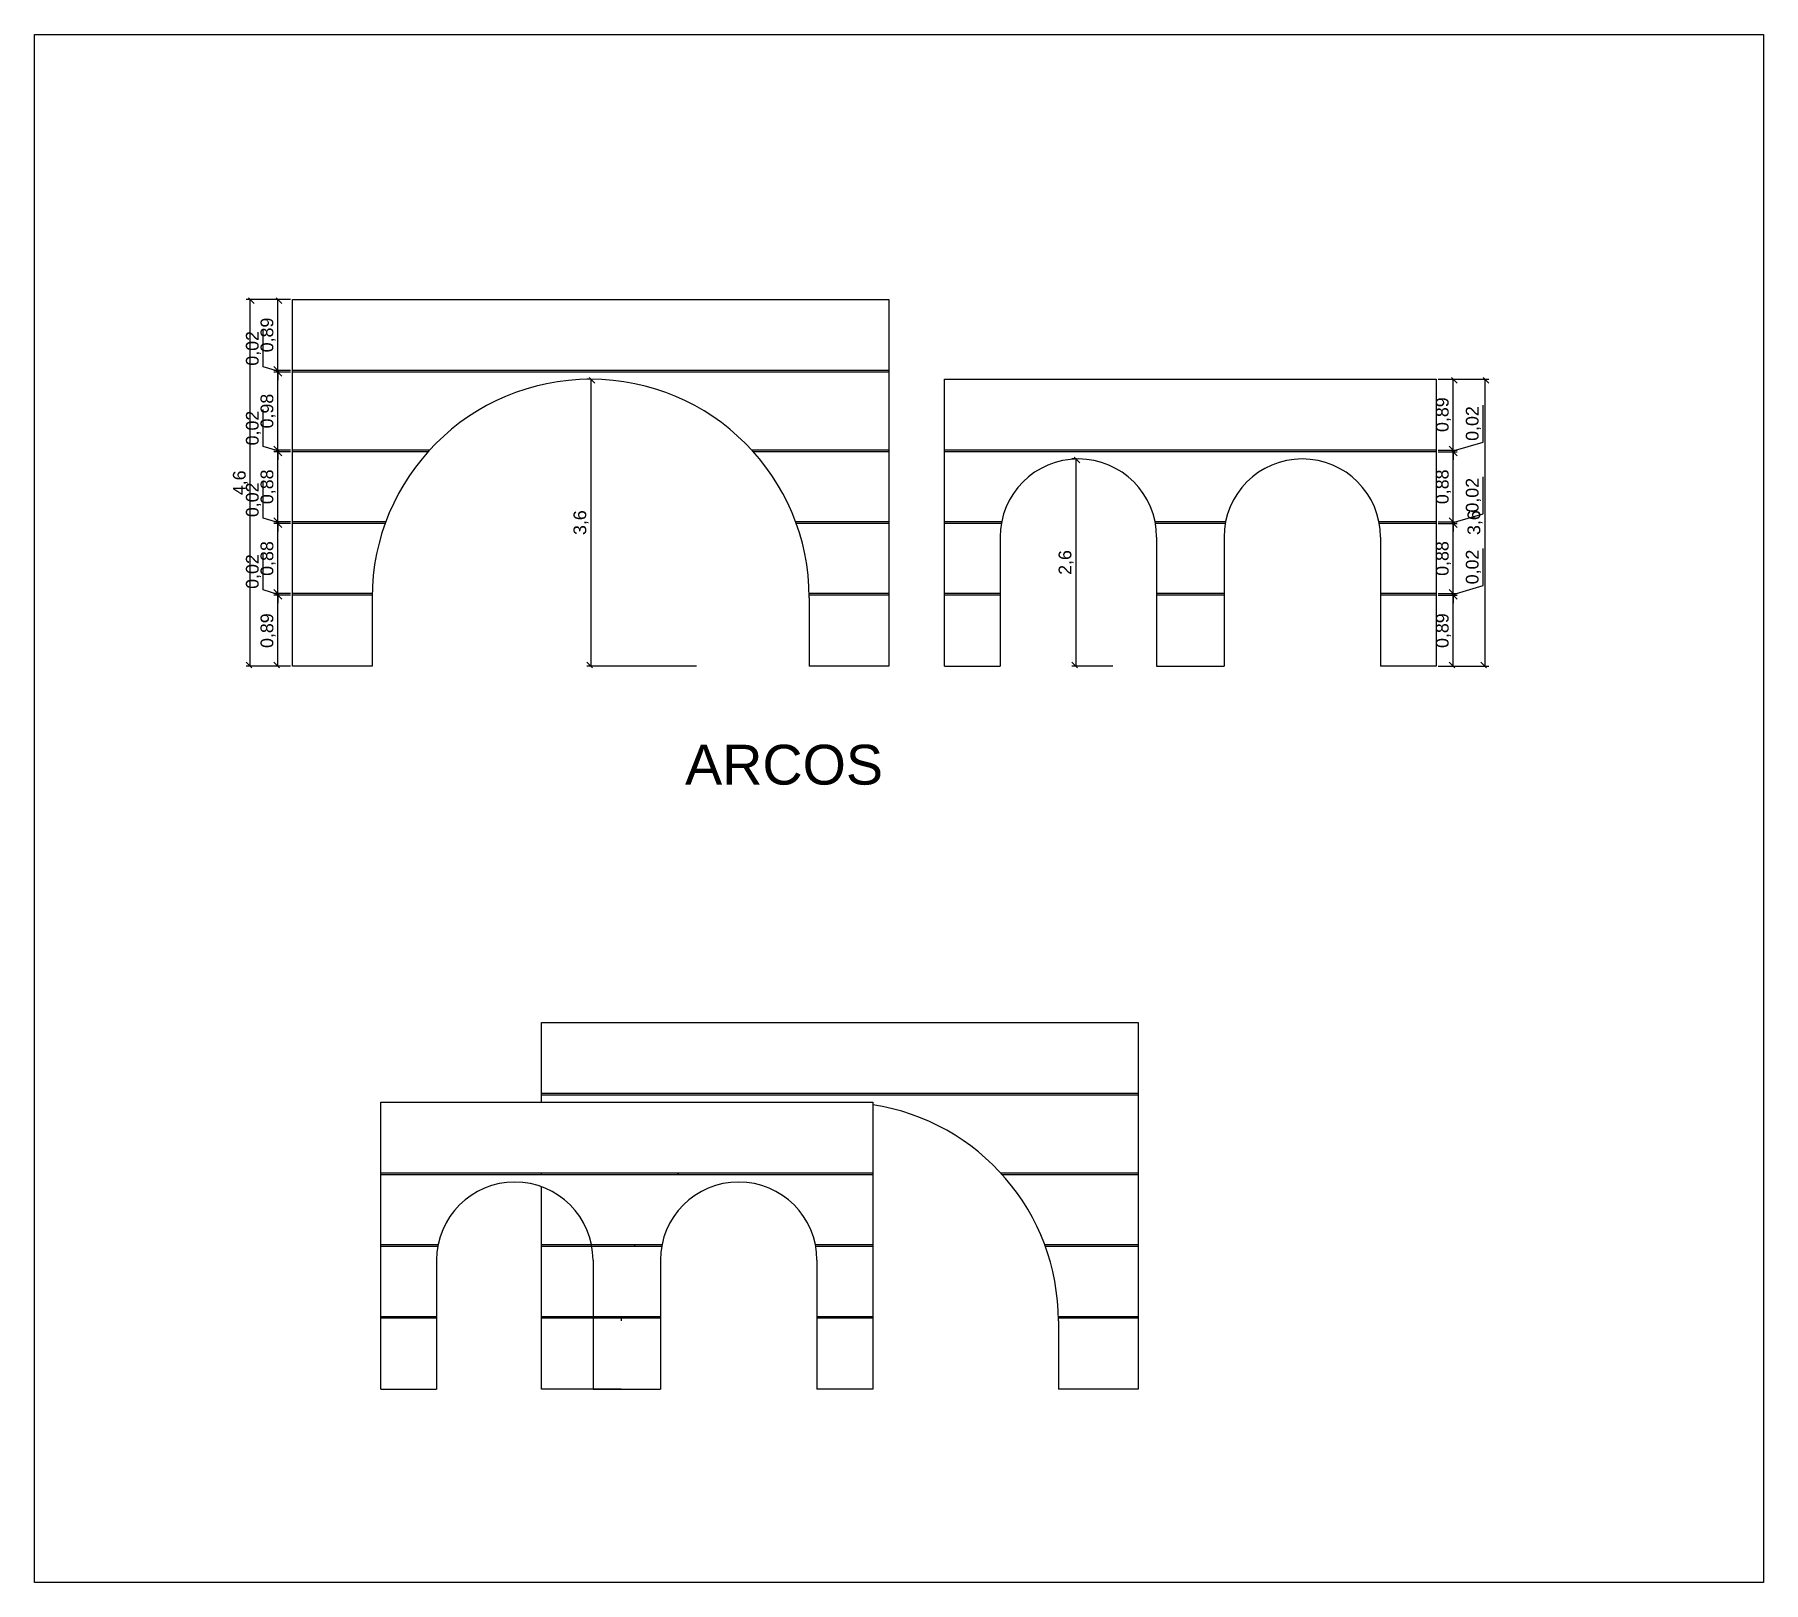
# Model space of a CAD drawing. Header units: millimetres. Extents: x 313 to 493, y 47 to 181.
# Drawn here: x 312.92 to 334.61, y 56.37 to 75.79 of the extents above; entities that cross this region are included whole.
import ezdxf

# ---------------------------------------------------------------- set-up
doc = ezdxf.new("R2010")
doc.units = ezdxf.units.MM
doc.header["$LTSCALE"] = 0.05
doc.header["$MEASUREMENT"] = 0
doc.header["$PDMODE"] = 3
doc.linetypes.add('ACAD_ISO03W100', pattern=[30, 12, -18])
for name, color, linetype in [('02', 2, 'Continuous'), ('03', 3, 'Continuous'), ('05', 5, 'Continuous'), ('BAN', 13, 'Continuous'), ('TRACEJADO', 7, 'ACAD_ISO03W100')]:
    doc.layers.add(name, color=color, linetype=linetype)
doc.styles.get("Standard").update_dxf_attribs({"font": 'arial.ttf'})
doc.dimstyles.new('ISO-25', dxfattribs={"dimscale": 0.04, "dimtxt": 4, "dimasz": 2.5, "dimexe": 1.25, "dimexo": 0.625, "dimtad": 1, "dimdec": 3, "dimtxsty": 'Standard', "dimblk": 'OBLIQUE', "dimcen": 2.5, "dimadec": 0, "dimazin": 0, "dimtfac": 1, "dimtdec": 3, "dimtmove": 0, "dimatfit": 3, "dimldrblk": 'OBLIQUE', "dimfxl": 1, "dimarcsym": 0})

msp = doc.modelspace()

# ---------------------------------------------------------------- texts
at = {"layer": 'BAN', "insert": (321.0829, 66.8798), "char_height": 0.5, "width": 4.5835, "attachment_point": 1}
msp.add_mtext('ARCOS', dxfattribs=at)

# ---------------------------------------------------------------- blocks, each defined once
blk = doc.blocks.new('_Oblique')
at = {"layer": 'TRACEJADO', "color": 0, "lineweight": -2}
blk.add_line((-0.5, -0.5), (0.5, 0.5), dxfattribs=at)
blk = doc.blocks.new('*D247')
at = {"layer": 'BAN', "color": 0, "lineweight": -2}
for p, q in [((330.533, 68.757), (330.768, 68.757)), ((330.718, 67.867), (330.718, 68.757)), ((330.533, 67.867), (330.768, 67.867))]:
    blk.add_line(p, q, dxfattribs=at)
at = {"layer": 'Defpoints', "color": 0}
for p in [(330.508, 68.757), (330.718, 68.757), (330.508, 67.867)]:
    blk.add_point(p, dxfattribs=at)
at = {"layer": 'BAN', "color": 0, "lineweight": -2, "xscale": 0.1, "yscale": 0.1, "zscale": 0.1}
for p, rotation in [((330.718, 68.757), 90), ((330.718, 67.867), 270)]:
    blk.add_blockref('_Oblique', p, dxfattribs=dict(at, rotation=rotation))
at = {"layer": 'BAN', "color": 0, "insert": (330.597, 68.312), "char_height": 0.16, "attachment_point": 5, "rotation": 90}
blk.add_mtext('0,89', dxfattribs=at)
blk = doc.blocks.new('*D248')
at = {"layer": 'BAN', "color": 0}
for p, q in [((331.094, 68.879), (331.094, 69.343)), ((330.533, 68.777), (330.768, 68.777)), ((330.718, 68.767), (331.094, 68.879)), ((330.718, 68.777), (330.718, 68.877)), ((330.718, 68.757), (330.718, 68.777)), ((330.718, 68.757), (330.718, 68.777)), ((330.533, 68.757), (330.768, 68.757)), ((330.718, 68.757), (330.718, 68.657))]:
    blk.add_line(p, q, dxfattribs=at)
at = {"layer": 'Defpoints', "color": 0}
for p in [(330.508, 68.777), (330.718, 68.777), (330.508, 68.757)]:
    blk.add_point(p, dxfattribs=at)
at = {"layer": 'BAN', "color": 0, "xscale": 0.1, "yscale": 0.1, "zscale": 0.1}
for p, rotation in [((330.718, 68.777), 270), ((330.718, 68.757), 90)]:
    blk.add_blockref('_Oblique', p, dxfattribs=dict(at, rotation=rotation))
at = {"layer": 'BAN', "color": 0, "insert": (330.973, 69.111), "char_height": 0.16, "attachment_point": 5, "rotation": 90}
blk.add_mtext('0,02', dxfattribs=at)
blk = doc.blocks.new('*D249')
at = {"layer": 'BAN', "color": 0}
for p, q in [((330.533, 69.657), (330.768, 69.657)), ((330.718, 68.777), (330.718, 69.657)), ((330.533, 68.777), (330.768, 68.777))]:
    blk.add_line(p, q, dxfattribs=at)
at = {"layer": 'Defpoints', "color": 0}
for p in [(330.508, 69.657), (330.718, 69.657), (330.508, 68.777)]:
    blk.add_point(p, dxfattribs=at)
at = {"layer": 'BAN', "color": 0, "xscale": 0.1, "yscale": 0.1, "zscale": 0.1}
for p, rotation in [((330.718, 69.657), 90), ((330.718, 68.777), 270)]:
    blk.add_blockref('_Oblique', p, dxfattribs=dict(at, rotation=rotation))
at = {"layer": 'BAN', "color": 0, "insert": (330.597, 69.217), "char_height": 0.16, "attachment_point": 5, "rotation": 90}
blk.add_mtext('0,88', dxfattribs=at)
blk = doc.blocks.new('*D250')
at = {"layer": 'BAN', "color": 0}
for p, q in [((331.094, 69.779), (331.094, 70.243)), ((330.533, 69.677), (330.768, 69.677)), ((330.533, 69.657), (330.768, 69.657)), ((330.718, 69.667), (331.094, 69.779)), ((330.718, 69.677), (330.718, 69.777)), ((330.718, 69.657), (330.718, 69.677)), ((330.718, 69.657), (330.718, 69.677)), ((330.718, 69.657), (330.718, 69.557))]:
    blk.add_line(p, q, dxfattribs=at)
at = {"layer": 'Defpoints', "color": 0}
for p in [(330.508, 69.677), (330.508, 69.657), (330.718, 69.677)]:
    blk.add_point(p, dxfattribs=at)
at = {"layer": 'BAN', "color": 0, "xscale": 0.1, "yscale": 0.1, "zscale": 0.1}
for p, rotation in [((330.718, 69.677), 270), ((330.718, 69.657), 90)]:
    blk.add_blockref('_Oblique', p, dxfattribs=dict(at, rotation=rotation))
at = {"layer": 'BAN', "color": 0, "insert": (330.973, 70.011), "char_height": 0.16, "attachment_point": 5, "rotation": 90}
blk.add_mtext('0,02', dxfattribs=at)
blk = doc.blocks.new('*D251')
at = {"layer": 'BAN', "color": 0}
for p, q in [((330.533, 70.557), (330.768, 70.557)), ((330.718, 69.677), (330.718, 70.557)), ((330.533, 69.677), (330.768, 69.677))]:
    blk.add_line(p, q, dxfattribs=at)
at = {"layer": 'Defpoints', "color": 0}
for p in [(330.508, 70.557), (330.718, 70.557), (330.508, 69.677)]:
    blk.add_point(p, dxfattribs=at)
at = {"layer": 'BAN', "color": 0, "xscale": 0.1, "yscale": 0.1, "zscale": 0.1}
for p, rotation in [((330.718, 70.557), 90), ((330.718, 69.677), 270)]:
    blk.add_blockref('_Oblique', p, dxfattribs=dict(at, rotation=rotation))
at = {"layer": 'BAN', "color": 0, "insert": (330.597, 70.117), "char_height": 0.16, "attachment_point": 5, "rotation": 90}
blk.add_mtext('0,88', dxfattribs=at)
blk = doc.blocks.new('*D252')
at = {"layer": 'BAN', "color": 0}
for p, q in [((331.094, 70.679), (331.094, 71.143)), ((330.533, 70.577), (330.768, 70.577)), ((330.533, 70.557), (330.768, 70.557)), ((330.718, 70.567), (331.094, 70.679)), ((330.718, 70.577), (330.718, 70.677)), ((330.718, 70.557), (330.718, 70.577)), ((330.718, 70.557), (330.718, 70.577)), ((330.718, 70.557), (330.718, 70.457))]:
    blk.add_line(p, q, dxfattribs=at)
at = {"layer": 'Defpoints', "color": 0}
for p in [(330.508, 70.577), (330.508, 70.557), (330.718, 70.577)]:
    blk.add_point(p, dxfattribs=at)
at = {"layer": 'BAN', "color": 0, "xscale": 0.1, "yscale": 0.1, "zscale": 0.1}
for p, rotation in [((330.718, 70.577), 270), ((330.718, 70.557), 90)]:
    blk.add_blockref('_Oblique', p, dxfattribs=dict(at, rotation=rotation))
at = {"layer": 'BAN', "color": 0, "insert": (330.973, 70.911), "char_height": 0.16, "attachment_point": 5, "rotation": 90}
blk.add_mtext('0,02', dxfattribs=at)
blk = doc.blocks.new('*D253')
at = {"layer": 'BAN', "color": 0}
for p, q in [((330.533, 71.467), (330.768, 71.467)), ((330.718, 70.577), (330.718, 71.467)), ((330.533, 70.577), (330.768, 70.577))]:
    blk.add_line(p, q, dxfattribs=at)
at = {"layer": 'Defpoints', "color": 0}
for p in [(330.508, 71.467), (330.718, 71.467), (330.508, 70.577)]:
    blk.add_point(p, dxfattribs=at)
at = {"layer": 'BAN', "color": 0, "xscale": 0.1, "yscale": 0.1, "zscale": 0.1}
for p, rotation in [((330.718, 71.467), 90), ((330.718, 70.577), 270)]:
    blk.add_blockref('_Oblique', p, dxfattribs=dict(at, rotation=rotation))
at = {"layer": 'BAN', "color": 0, "insert": (330.597, 71.022), "char_height": 0.16, "attachment_point": 5, "rotation": 90}
blk.add_mtext('0,89', dxfattribs=at)
blk = doc.blocks.new('*D254')
at = {"layer": 'BAN', "color": 0, "lineweight": -2}
for p, q in [((330.533, 71.467), (331.165, 71.467)), ((331.115, 71.467), (331.115, 67.867)), ((330.533, 67.867), (331.165, 67.867))]:
    blk.add_line(p, q, dxfattribs=at)
at = {"layer": 'Defpoints', "color": 0}
for p in [(330.508, 71.467), (330.508, 67.867), (331.115, 67.867)]:
    blk.add_point(p, dxfattribs=at)
at = {"layer": 'BAN', "color": 0, "lineweight": -2, "xscale": 0.1, "yscale": 0.1, "zscale": 0.1}
for p, rotation in [((331.115, 71.467), 90), ((331.115, 67.867), 270)]:
    blk.add_blockref('_Oblique', p, dxfattribs=dict(at, rotation=rotation))
at = {"layer": 'BAN', "color": 0, "insert": (330.994, 69.667), "char_height": 0.16, "attachment_point": 5, "rotation": 90}
blk.add_mtext('3,6', dxfattribs=at)
blk = doc.blocks.new('*D255')
at = {"layer": 'BAN', "color": 0, "lineweight": -2}
for p, q in [((316.132, 68.757), (315.923, 68.757)), ((315.973, 67.867), (315.973, 68.757)), ((316.132, 67.867), (315.923, 67.867))]:
    blk.add_line(p, q, dxfattribs=at)
at = {"layer": 'Defpoints', "color": 0}
for p in [(315.973, 68.757), (316.157, 68.757), (316.157, 67.867)]:
    blk.add_point(p, dxfattribs=at)
at = {"layer": 'BAN', "color": 0, "lineweight": -2, "xscale": 0.1, "yscale": 0.1, "zscale": 0.1}
for p, rotation in [((315.973, 68.757), 90), ((315.973, 67.867), 270)]:
    blk.add_blockref('_Oblique', p, dxfattribs=dict(at, rotation=rotation))
at = {"layer": 'BAN', "color": 0, "insert": (315.852, 68.312), "char_height": 0.16, "attachment_point": 5, "rotation": 90}
blk.add_mtext('0,89', dxfattribs=at)
blk = doc.blocks.new('*D256')
at = {"layer": 'BAN', "color": 0}
for p, q in [((315.789, 68.822), (315.789, 69.286)), ((315.973, 68.767), (315.789, 68.822)), ((316.132, 68.777), (315.923, 68.777)), ((315.973, 68.777), (315.973, 68.877)), ((315.973, 68.757), (315.973, 68.777)), ((315.973, 68.757), (315.973, 68.777)), ((316.132, 68.757), (315.923, 68.757)), ((315.973, 68.757), (315.973, 68.657))]:
    blk.add_line(p, q, dxfattribs=at)
at = {"layer": 'Defpoints', "color": 0}
for p in [(315.973, 68.777), (316.157, 68.777), (316.157, 68.757)]:
    blk.add_point(p, dxfattribs=at)
at = {"layer": 'BAN', "color": 0, "xscale": 0.1, "yscale": 0.1, "zscale": 0.1}
for p, rotation in [((315.973, 68.777), 270), ((315.973, 68.757), 90)]:
    blk.add_blockref('_Oblique', p, dxfattribs=dict(at, rotation=rotation))
at = {"layer": 'BAN', "color": 0, "insert": (315.668, 69.054), "char_height": 0.16, "attachment_point": 5, "rotation": 90}
blk.add_mtext('0,02', dxfattribs=at)
blk = doc.blocks.new('*D257')
at = {"layer": 'BAN', "color": 0}
for p, q in [((316.132, 69.657), (315.923, 69.657)), ((315.973, 68.777), (315.973, 69.657)), ((316.132, 68.777), (315.923, 68.777))]:
    blk.add_line(p, q, dxfattribs=at)
at = {"layer": 'Defpoints', "color": 0}
for p in [(315.973, 69.657), (316.157, 69.657), (316.157, 68.777)]:
    blk.add_point(p, dxfattribs=at)
at = {"layer": 'BAN', "color": 0, "xscale": 0.1, "yscale": 0.1, "zscale": 0.1}
for p, rotation in [((315.973, 69.657), 90), ((315.973, 68.777), 270)]:
    blk.add_blockref('_Oblique', p, dxfattribs=dict(at, rotation=rotation))
at = {"layer": 'BAN', "color": 0, "insert": (315.852, 69.217), "char_height": 0.16, "attachment_point": 5, "rotation": 90}
blk.add_mtext('0,88', dxfattribs=at)
blk = doc.blocks.new('*D258')
at = {"layer": 'BAN', "color": 0}
for p, q in [((315.789, 69.722), (315.789, 70.186)), ((315.973, 69.667), (315.789, 69.722)), ((316.132, 69.677), (315.923, 69.677)), ((316.132, 69.657), (315.923, 69.657)), ((315.973, 69.677), (315.973, 69.777)), ((315.973, 69.657), (315.973, 69.677)), ((315.973, 69.657), (315.973, 69.677)), ((315.973, 69.657), (315.973, 69.557))]:
    blk.add_line(p, q, dxfattribs=at)
at = {"layer": 'Defpoints', "color": 0}
for p in [(315.973, 69.677), (316.157, 69.677), (316.157, 69.657)]:
    blk.add_point(p, dxfattribs=at)
at = {"layer": 'BAN', "color": 0, "xscale": 0.1, "yscale": 0.1, "zscale": 0.1}
for p, rotation in [((315.973, 69.677), 270), ((315.973, 69.657), 90)]:
    blk.add_blockref('_Oblique', p, dxfattribs=dict(at, rotation=rotation))
at = {"layer": 'BAN', "color": 0, "insert": (315.668, 69.954), "char_height": 0.16, "attachment_point": 5, "rotation": 90}
blk.add_mtext('0,02', dxfattribs=at)
blk = doc.blocks.new('*D259')
at = {"layer": 'BAN', "color": 0}
for p, q in [((316.132, 70.557), (315.923, 70.557)), ((315.973, 69.677), (315.973, 70.557)), ((316.132, 69.677), (315.923, 69.677))]:
    blk.add_line(p, q, dxfattribs=at)
at = {"layer": 'Defpoints', "color": 0}
for p in [(315.973, 70.557), (316.157, 70.557), (316.157, 69.677)]:
    blk.add_point(p, dxfattribs=at)
at = {"layer": 'BAN', "color": 0, "xscale": 0.1, "yscale": 0.1, "zscale": 0.1}
for p, rotation in [((315.973, 70.557), 90), ((315.973, 69.677), 270)]:
    blk.add_blockref('_Oblique', p, dxfattribs=dict(at, rotation=rotation))
at = {"layer": 'BAN', "color": 0, "insert": (315.852, 70.117), "char_height": 0.16, "attachment_point": 5, "rotation": 90}
blk.add_mtext('0,88', dxfattribs=at)
blk = doc.blocks.new('*D260')
at = {"layer": 'BAN', "color": 0}
for p, q in [((315.789, 70.622), (315.789, 71.086)), ((315.973, 70.567), (315.789, 70.622)), ((316.132, 70.577), (315.923, 70.577)), ((316.132, 70.557), (315.923, 70.557)), ((315.973, 70.577), (315.973, 70.677)), ((315.973, 70.557), (315.973, 70.577)), ((315.973, 70.557), (315.973, 70.577)), ((315.973, 70.557), (315.973, 70.457))]:
    blk.add_line(p, q, dxfattribs=at)
at = {"layer": 'Defpoints', "color": 0}
for p in [(315.973, 70.577), (316.157, 70.577), (316.157, 70.557)]:
    blk.add_point(p, dxfattribs=at)
at = {"layer": 'BAN', "color": 0, "xscale": 0.1, "yscale": 0.1, "zscale": 0.1}
for p, rotation in [((315.973, 70.577), 270), ((315.973, 70.557), 90)]:
    blk.add_blockref('_Oblique', p, dxfattribs=dict(at, rotation=rotation))
at = {"layer": 'BAN', "color": 0, "insert": (315.668, 70.854), "char_height": 0.16, "attachment_point": 5, "rotation": 90}
blk.add_mtext('0,02', dxfattribs=at)
blk = doc.blocks.new('*D261')
at = {"layer": 'BAN', "color": 0}
for p, q in [((316.132, 71.557), (315.923, 71.557)), ((315.973, 70.577), (315.973, 71.557)), ((316.132, 70.577), (315.923, 70.577))]:
    blk.add_line(p, q, dxfattribs=at)
at = {"layer": 'Defpoints', "color": 0}
for p in [(315.973, 71.557), (316.157, 71.557), (316.157, 70.577)]:
    blk.add_point(p, dxfattribs=at)
at = {"layer": 'BAN', "color": 0, "xscale": 0.1, "yscale": 0.1, "zscale": 0.1}
for p, rotation in [((315.973, 71.557), 90), ((315.973, 70.577), 270)]:
    blk.add_blockref('_Oblique', p, dxfattribs=dict(at, rotation=rotation))
at = {"layer": 'BAN', "color": 0, "insert": (315.852, 71.067), "char_height": 0.16, "attachment_point": 5, "rotation": 90}
blk.add_mtext('0,98', dxfattribs=at)
blk = doc.blocks.new('*D262')
at = {"layer": 'BAN', "color": 0}
for p, q in [((315.789, 71.622), (315.789, 72.086)), ((315.973, 71.567), (315.789, 71.622)), ((315.973, 71.577), (315.973, 71.677)), ((316.132, 71.577), (315.923, 71.577)), ((316.132, 71.557), (315.923, 71.557)), ((315.973, 71.557), (315.973, 71.577)), ((315.973, 71.557), (315.973, 71.577)), ((315.973, 71.557), (315.973, 71.457))]:
    blk.add_line(p, q, dxfattribs=at)
at = {"layer": 'Defpoints', "color": 0}
for p in [(315.973, 71.577), (316.157, 71.577), (316.157, 71.557)]:
    blk.add_point(p, dxfattribs=at)
at = {"layer": 'BAN', "color": 0, "xscale": 0.1, "yscale": 0.1, "zscale": 0.1}
for p, rotation in [((315.973, 71.577), 270), ((315.973, 71.557), 90)]:
    blk.add_blockref('_Oblique', p, dxfattribs=dict(at, rotation=rotation))
at = {"layer": 'BAN', "color": 0, "insert": (315.668, 71.854), "char_height": 0.16, "attachment_point": 5, "rotation": 90}
blk.add_mtext('0,02', dxfattribs=at)
blk = doc.blocks.new('*D263')
at = {"layer": 'BAN', "color": 0}
for p, q in [((316.132, 72.467), (315.923, 72.467)), ((315.973, 71.577), (315.973, 72.467)), ((316.132, 71.577), (315.923, 71.577))]:
    blk.add_line(p, q, dxfattribs=at)
at = {"layer": 'Defpoints', "color": 0}
for p in [(315.973, 72.467), (316.157, 72.467), (316.157, 71.577)]:
    blk.add_point(p, dxfattribs=at)
at = {"layer": 'BAN', "color": 0, "xscale": 0.1, "yscale": 0.1, "zscale": 0.1}
for p, rotation in [((315.973, 72.467), 90), ((315.973, 71.577), 270)]:
    blk.add_blockref('_Oblique', p, dxfattribs=dict(at, rotation=rotation))
at = {"layer": 'BAN', "color": 0, "insert": (315.852, 72.022), "char_height": 0.16, "attachment_point": 5, "rotation": 90}
blk.add_mtext('0,89', dxfattribs=at)
blk = doc.blocks.new('*D264')
at = {"layer": 'BAN', "color": 0, "lineweight": -2}
for p, q in [((316.132, 72.467), (315.576, 72.467)), ((315.626, 67.867), (315.626, 72.467)), ((316.132, 67.867), (315.576, 67.867))]:
    blk.add_line(p, q, dxfattribs=at)
at = {"layer": 'Defpoints', "color": 0}
for p in [(315.626, 72.467), (316.157, 72.467), (316.157, 67.867)]:
    blk.add_point(p, dxfattribs=at)
at = {"layer": 'BAN', "color": 0, "lineweight": -2, "xscale": 0.1, "yscale": 0.1, "zscale": 0.1}
for p, rotation in [((315.626, 72.467), 90), ((315.626, 67.867), 270)]:
    blk.add_blockref('_Oblique', p, dxfattribs=dict(at, rotation=rotation))
at = {"layer": 'BAN', "color": 0, "insert": (315.505, 70.167), "char_height": 0.16, "attachment_point": 5, "rotation": 90}
blk.add_mtext('4,6', dxfattribs=at)
blk = doc.blocks.new('*D265')
at = {"layer": 'BAN', "color": 0, "lineweight": -2}
for p, q in [((319.874, 71.467), (319.849, 71.467)), ((319.899, 71.467), (319.899, 67.867)), ((321.226, 67.867), (319.849, 67.867))]:
    blk.add_line(p, q, dxfattribs=at)
at = {"layer": 'Defpoints', "color": 0}
for p in [(319.899, 71.467), (319.899, 67.867), (321.251, 67.867)]:
    blk.add_point(p, dxfattribs=at)
at = {"layer": 'BAN', "color": 0, "lineweight": -2, "xscale": 0.1, "yscale": 0.1, "zscale": 0.1}
for p, rotation in [((319.899, 71.467), 90), ((319.899, 67.867), 270)]:
    blk.add_blockref('_Oblique', p, dxfattribs=dict(at, rotation=rotation))
at = {"layer": 'BAN', "color": 0, "insert": (319.778, 69.667), "char_height": 0.16, "attachment_point": 5, "rotation": 90}
blk.add_mtext('3,6', dxfattribs=at)
blk = doc.blocks.new('*D266')
at = {"layer": 'BAN', "color": 0, "lineweight": -2}
for p, q in [((325.992, 70.467), (325.935, 70.467)), ((325.985, 70.467), (325.985, 67.867)), ((326.448, 67.867), (325.935, 67.867))]:
    blk.add_line(p, q, dxfattribs=at)
at = {"layer": 'Defpoints', "color": 0}
for p in [(326.017, 70.467), (325.985, 67.867), (326.473, 67.867)]:
    blk.add_point(p, dxfattribs=at)
at = {"layer": 'BAN', "color": 0, "lineweight": -2, "xscale": 0.1, "yscale": 0.1, "zscale": 0.1}
for p, rotation in [((325.985, 70.467), 90), ((325.985, 67.867), 270)]:
    blk.add_blockref('_Oblique', p, dxfattribs=dict(at, rotation=rotation))
at = {"layer": 'BAN', "color": 0, "insert": (325.864, 69.167), "char_height": 0.16, "attachment_point": 5, "rotation": 90}
blk.add_mtext('2,6', dxfattribs=at)

# ---------------------------------------------------------------- dimensions: what is measured, and where the dimension line sits
at = {"layer": 'BAN'}
for base, p1, p2, picture, middle in [((315.6263, 72.4665), (316.1567, 67.8665), (316.1567, 72.4665), '*D264', (315.5052, 70.1665)), ((319.8987, 67.8665), (319.8987, 71.4665), (321.251, 67.8665), '*D265', (319.7776, 69.6665)), ((331.1149, 67.8665), (330.5076, 71.4665), (330.5076, 67.8665), '*D254', (330.9937, 69.6665)), ((325.9848, 67.8665), (326.0171, 70.4665), (326.4729, 67.8665), '*D266', (325.8637, 69.1665)), ((315.9727, 68.7565), (316.1567, 67.8665), (316.1567, 68.7565), '*D255', (315.8515, 68.3115)), ((330.7185, 68.7565), (330.5076, 67.8665), (330.5076, 68.7565), '*D247', (330.5973, 68.3115))]:
    dim = msp.add_linear_dim(base=base, p1=p1, p2=p2, angle=90, dimstyle='ISO-25', dxfattribs=at)
    dim.commit()
    dim.dimension.update_dxf_attribs({"geometry": picture, "text_midpoint": middle})
for base, p1, p2, picture, middle in [((315.9727, 72.4665), (316.1567, 71.5765), (316.1567, 72.4665), '*D263', (315.8515, 72.0215)), ((315.9727, 71.5765), (316.1567, 71.5565), (316.1567, 71.5765), '*D262', (315.6679, 71.6466)), ((315.9727, 71.5565), (316.1567, 70.5765), (316.1567, 71.5565), '*D261', (315.8515, 71.0665)), ((330.7185, 71.4665), (330.5076, 70.5765), (330.5076, 71.4665), '*D253', (330.5973, 71.0215)), ((330.7185, 70.5765), (330.5076, 70.5565), (330.5076, 70.5765), '*D252', (330.9733, 70.7043)), ((315.9727, 70.5765), (316.1567, 70.5565), (316.1567, 70.5765), '*D260', (315.6679, 70.6466)), ((315.9727, 70.5565), (316.1567, 69.6765), (316.1567, 70.5565), '*D259', (315.8515, 70.1165)), ((330.7185, 70.5565), (330.5076, 69.6765), (330.5076, 70.5565), '*D251', (330.5973, 70.1165)), ((315.9727, 69.6765), (316.1567, 69.6565), (316.1567, 69.6765), '*D258', (315.6679, 69.7466)), ((330.7185, 69.6765), (330.5076, 69.6565), (330.5076, 69.6765), '*D250', (330.9733, 69.8043)), ((315.9727, 69.6565), (316.1567, 68.7765), (316.1567, 69.6565), '*D257', (315.8515, 69.2165)), ((330.7185, 69.6565), (330.5076, 68.7765), (330.5076, 69.6565), '*D249', (330.5973, 69.2165)), ((315.9727, 68.7765), (316.1567, 68.7565), (316.1567, 68.7765), '*D256', (315.6679, 68.8466)), ((330.7185, 68.7765), (330.5076, 68.7565), (330.5076, 68.7765), '*D248', (330.9733, 68.9043))]:
    dim = msp.add_linear_dim(base=base, p1=p1, p2=p2, angle=90, dimstyle='ISO-25', override={"dimtmove": 1}, dxfattribs=at)
    dim.commit()
    dim.dimension.update_dxf_attribs({"geometry": picture, "text_midpoint": middle})

# ---------------------------------------------------------------- linework, layer by layer
at = {"layer": '02'}
msp.add_lwpolyline([(334.6117, 56.3684), (312.9218, 56.3684), (312.9218, 75.7917), (334.6117, 75.7917)], close=True, dxfattribs=at)
at = {"layer": '03'}
for p, q in [((323.6407, 71.5765), (316.1567, 71.5765)), ((323.6407, 71.5565), (316.1567, 71.5565)), ((317.8767, 70.5765), (316.1567, 70.5765)), ((317.8586, 70.5565), (316.1567, 70.5565)), ((323.6407, 70.5765), (321.9208, 70.5765)), ((323.6407, 70.5565), (321.9389, 70.5565)), ((330.5076, 70.5765), (324.3356, 70.5765)), ((330.5076, 70.5565), (324.3356, 70.5565)), ((317.3273, 69.6765), (316.1567, 69.6765)), ((317.32, 69.6565), (316.1567, 69.6565)), ((323.6407, 69.6765), (322.4702, 69.6765)), ((323.6407, 69.6565), (322.4775, 69.6565)), ((325.0544, 69.6765), (324.3356, 69.6765)), ((325.0507, 69.6565), (324.3356, 69.6565)), ((327.8634, 69.6765), (326.9797, 69.6765)), ((327.8597, 69.6565), (326.9835, 69.6565)), ((330.5076, 69.6765), (329.7887, 69.6765)), ((330.5076, 69.6565), (329.7925, 69.6565)), ((317.1572, 68.7765), (316.1567, 68.7765)), ((323.6407, 68.7765), (322.6402, 68.7765)), ((325.0356, 68.7765), (324.3356, 68.7765)), ((327.8446, 68.7765), (326.9986, 68.7765)), ((330.5076, 68.7765), (329.8076, 68.7765)), ((317.1569, 68.7565), (316.1567, 68.7565)), ((323.6407, 68.7565), (322.6406, 68.7565)), ((325.0356, 68.7565), (324.3356, 68.7565)), ((327.8446, 68.7565), (326.9986, 68.7565)), ((330.5076, 68.7565), (329.8076, 68.7565)), ((326.7661, 62.5031), (319.2821, 62.5031)), ((326.7661, 62.4831), (319.2821, 62.4831)), ((323.4371, 61.5031), (317.2651, 61.5031)), ((323.4371, 61.4831), (317.2651, 61.4831)), ((321.002, 61.5031), (319.2821, 61.5031)), ((320.9839, 61.4831), (319.2821, 61.4831)), ((326.7661, 61.5031), (325.0461, 61.5031)), ((326.7661, 61.4831), (325.0643, 61.4831)), ((317.984, 60.6031), (317.2651, 60.6031)), ((317.9802, 60.5831), (317.2651, 60.5831)), ((320.4527, 60.6031), (319.2821, 60.6031)), ((320.4453, 60.5831), (319.2821, 60.5831)), ((320.793, 60.6031), (319.9092, 60.6031)), ((320.7892, 60.5831), (319.913, 60.5831)), ((323.4371, 60.6031), (322.7182, 60.6031)), ((323.4371, 60.5831), (322.722, 60.5831)), ((326.7661, 60.6031), (325.5955, 60.6031)), ((326.7661, 60.5831), (325.6028, 60.5831)), ((317.9651, 59.7031), (317.2651, 59.7031)), ((317.9651, 59.6831), (317.2651, 59.6831)), ((320.2826, 59.7031), (319.2821, 59.7031)), ((320.2823, 59.6831), (319.2821, 59.6831)), ((320.7741, 59.7031), (319.9281, 59.7031)), ((320.7741, 59.6831), (319.9281, 59.6831)), ((323.4371, 59.7031), (322.7371, 59.7031)), ((323.4371, 59.6831), (322.7371, 59.6831)), ((326.7661, 59.7031), (325.7656, 59.7031)), ((326.7661, 59.6831), (325.7659, 59.6831))]:
    msp.add_line(p, q, dxfattribs=at)
at = {"layer": '05'}
for p, q in [((316.1567, 67.8665), (316.1567, 72.4665)), ((316.1567, 72.4665), (323.6407, 72.4665)), ((323.6407, 72.4665), (323.6407, 67.8665)), ((324.3356, 67.8665), (324.3356, 71.4665)), ((324.3356, 71.4665), (330.5076, 71.4665)), ((330.5076, 71.4665), (330.5076, 67.8665)), ((325.0356, 69.485), (325.0356, 67.8665)), ((326.9986, 69.485), (326.9986, 67.8665)), ((327.8446, 69.485), (327.8446, 67.8665)), ((329.8076, 69.485), (329.8076, 67.8665)), ((317.1567, 68.7245), (317.1567, 67.8665)), ((322.6407, 68.7245), (322.6407, 67.8665)), ((317.1567, 67.8665), (316.1567, 67.8665)), ((323.6407, 67.8665), (322.6407, 67.8665)), ((324.3356, 67.8665), (325.0356, 67.8665)), ((326.9986, 67.8665), (327.8446, 67.8665)), ((330.5076, 67.8665), (329.8076, 67.8665)), ((319.2821, 63.3931), (326.7661, 63.3931)), ((319.2821, 62.3931), (319.2821, 63.3931)), ((326.7661, 63.3931), (326.7661, 58.7931)), ((317.2651, 58.7931), (317.2651, 62.3931)), ((317.2651, 62.3931), (323.4371, 62.3931)), ((323.4371, 62.3931), (323.4371, 58.7931)), ((319.2821, 61.4831), (319.2821, 61.5031)), ((319.2821, 58.7931), (319.2821, 61.334)), ((317.9651, 60.4116), (317.9651, 58.7931)), ((319.9281, 60.4116), (319.9281, 58.7931)), ((320.7741, 60.4116), (320.7741, 58.7931)), ((322.7371, 60.4116), (322.7371, 58.7931)), ((325.7661, 59.6511), (325.7661, 58.7931)), ((317.2651, 58.7931), (317.9651, 58.7931)), ((320.2821, 58.7931), (319.2821, 58.7931)), ((319.9281, 58.7931), (320.7741, 58.7931)), ((323.4371, 58.7931), (322.7371, 58.7931)), ((326.7661, 58.7931), (325.7661, 58.7931))]:
    msp.add_line(p, q, dxfattribs=at)
for centre, radius, start, end in [((319.8987, 68.7245), 2.742, 0, 180), ((326.0171, 69.485), 0.9815, 0, 180), ((328.8261, 69.485), 0.9815, 0, 180), ((323.0241, 59.6511), 2.742, 0, 81.33714), ((318.9466, 60.4116), 0.9815, 0, 180), ((321.7556, 60.4116), 0.9815, 0, 180), ((323.0241, 59.6511), 2.742, 137.51327, 138.07745), ((323.0241, 59.6511), 2.742, 159.68435, 160.12935), ((323.0241, 59.6511), 2.742, 178.91336, 180)]:
    msp.add_arc(centre, radius, start, end, dxfattribs=at)

msp.set_redraw_order([(e.dxf.handle, doc.entitydb.next_handle()) for e in msp.query("TEXT MTEXT ATTDEF DIMENSION ARC_DIMENSION")])  # texts and dimensions are drawn at this point

doc.saveas('drawing.dxf')
